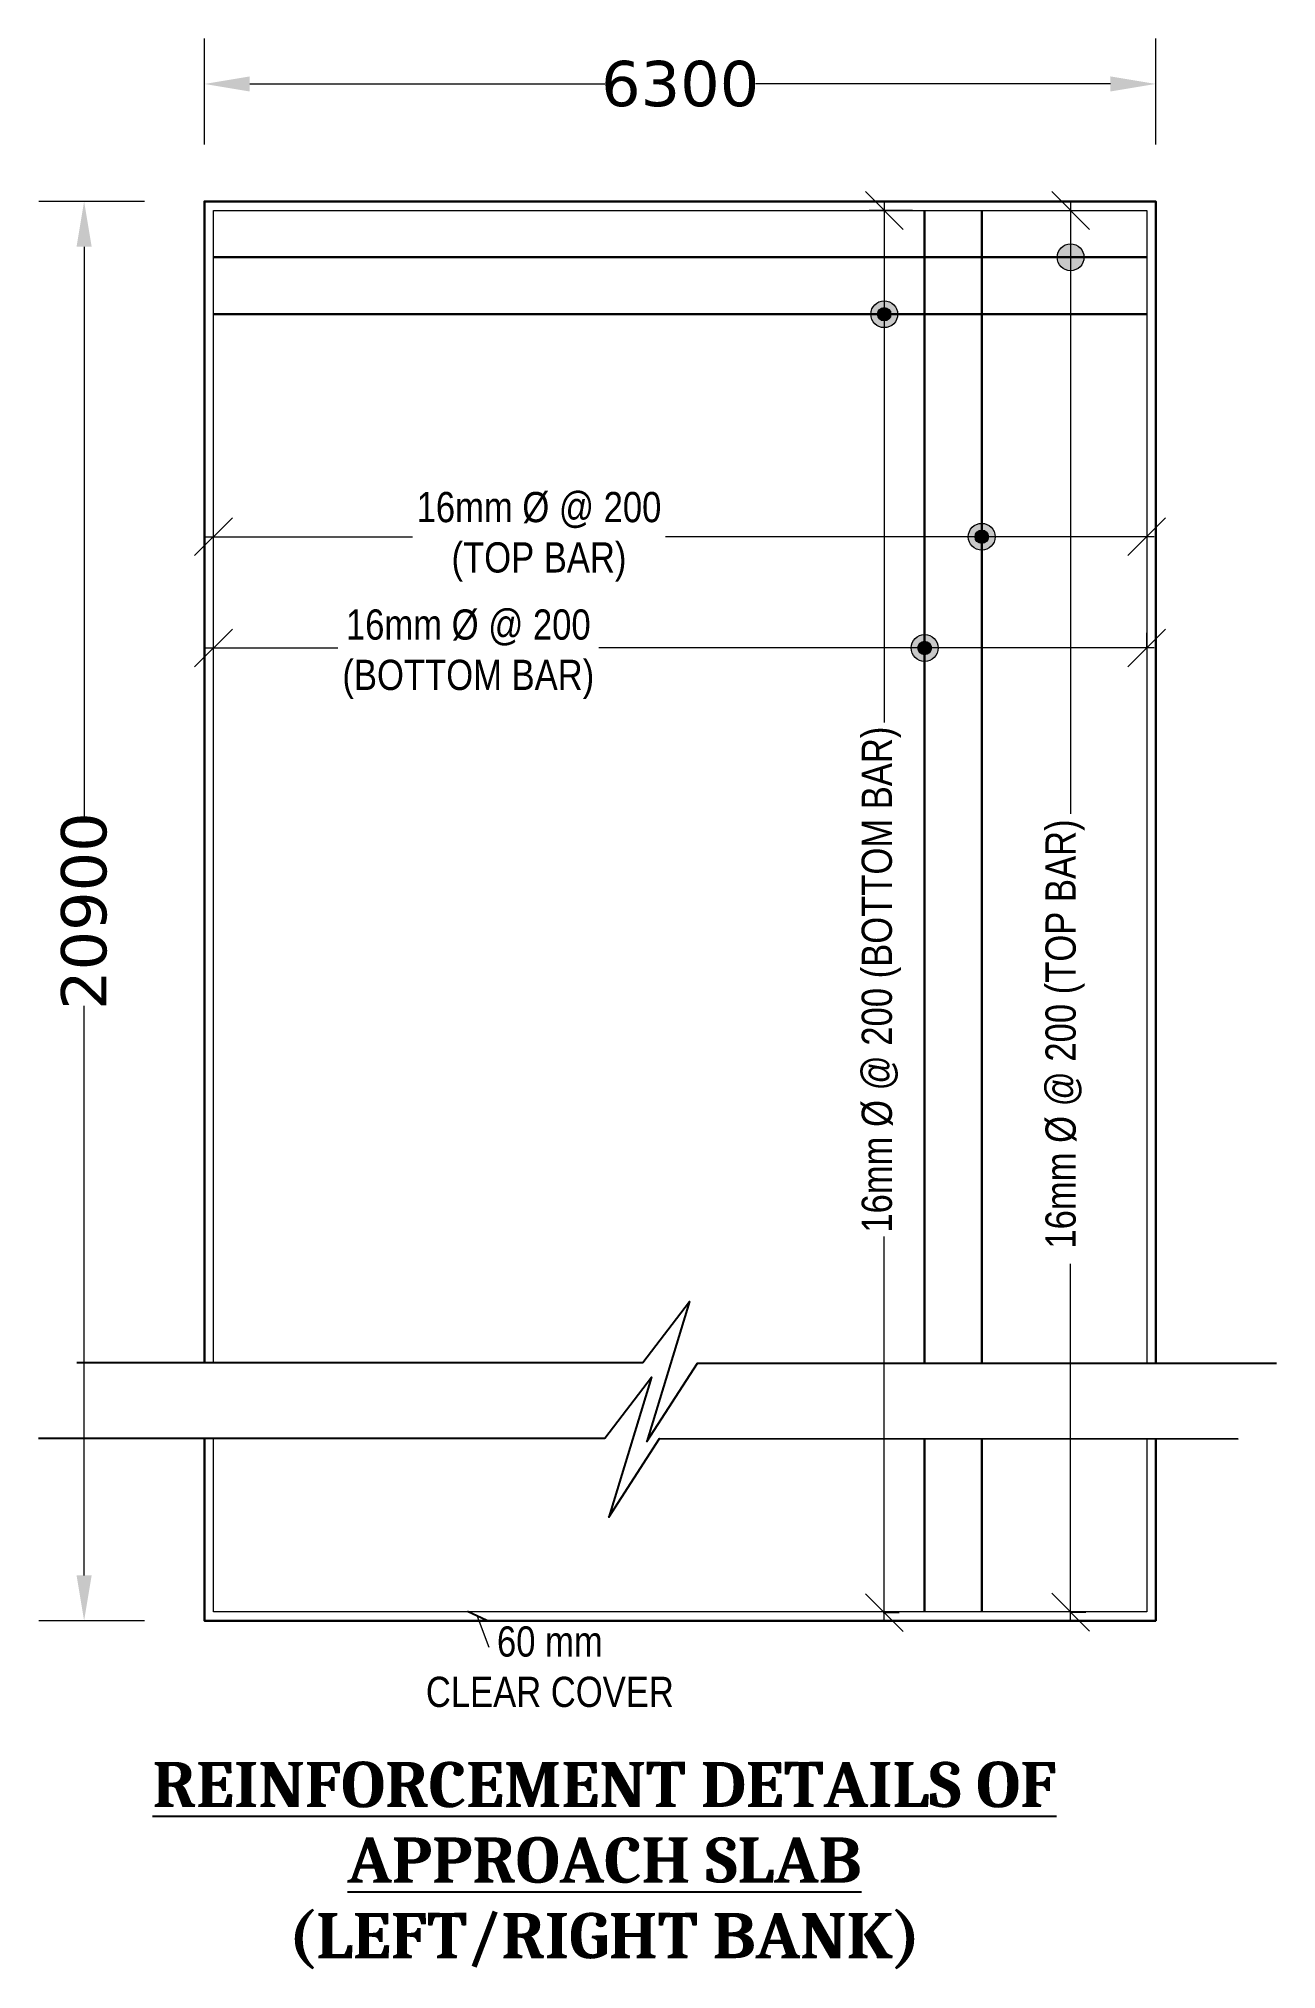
# Model space of a CAD drawing. Header units: millimetres. Extents: x 1231188 to 3899118, y -5478610 to -489530.
# Drawn here: x 2621301 to 2629497, y -3126065 to -3113278 of the extents above; entities that cross this region are included whole.
import ezdxf

# ---------------------------------------------------------------- set-up
doc = ezdxf.new("R2010")
doc.units = ezdxf.units.MM
doc.header["$LTSCALE"] = 25
doc.header["$MEASUREMENT"] = 0
doc.header["$PDMODE"] = 3
doc.linetypes.add('CENTER2', pattern=[1.125, 0.75, -0.125, 0.125, -0.125])
doc.layers.get('0').update_dxf_attribs({"lineweight": 13})
doc.layers.get('Defpoints').update_dxf_attribs({"color": 230, "lineweight": 9})
for name, color, linetype, lineweight in [('Boundary', 241, 'Continuous', 80), ('DIM', 8, 'Continuous', 13), ('Dim-02', 251, 'Continuous', 9), ('DIMEN', 8, 'Continuous', 9), ('grid', 114, 'CENTER2', 20), ('line', 191, 'Continuous', 18), ('Rein', 1, 'Continuous', 30), ('text', 7, 'Continuous', 18)]:
    doc.layers.add(name, color=color, linetype=linetype, lineweight=lineweight)
doc.styles.add('AR', font='arial.ttf')
doc.styles.get("Standard").update_dxf_attribs({"font": 'swissl.ttf'})
doc.styles.add('swis lt cn bt', font='verdana.ttf')
doc.dimstyles.new('50', dxfattribs={"dimscale": 50, "dimtxt": 1.8, "dimasz": 2, "dimexe": 2, "dimexo": 0, "dimgap": 0.9, "dimtad": 1, "dimdec": 0, "dimzin": 0, "dimdsep": 46, "dimtxsty": 'AR', "dimblk": 'OBLIQUE', "dimcen": 0.09, "dimdle": 1, "dimclrd": 256, "dimclre": 256, "dimclrt": 7, "dimadec": 0, "dimazin": 0, "dimtfac": 1, "dimtdec": 0, "dimtofl": 0, "dimtmove": 2, "dimatfit": 3, "dimldrblk": 'OBLIQUE', "dimfxl": 0, "dimtolj": 1, "dimtzin": 0, "dimlwd": 9, "dimlwe": 9, "dimarcsym": 1})
doc.dimstyles.new('meter', dxfattribs={"dimtxt": 150, "dimasz": 5, "dimexe": 3, "dimexo": 4, "dimgap": 1, "dimtad": 1, "dimdec": 0, "dimzin": 0, "dimdsep": 46, "dimtxsty": 'swis lt cn bt', "dimblk": 'OBLIQUE', "dimcen": 3, "dimdle": 3, "dimclrd": 8, "dimclre": 8, "dimclrt": 7, "dimadec": 0, "dimazin": 0, "dimtfac": 1, "dimtdec": 0, "dimtofl": 0, "dimtmove": 1, "dimatfit": 2, "dimldrblk": 'OBLIQUE', "dimfxl": 1, "dimtolj": 1, "dimtzin": 0, "dimlwd": 9, "dimlwe": 9, "dimarcsym": 0})

msp = doc.modelspace()

# ---------------------------------------------------------------- texts
at = {"layer": 'text', "lineweight": -2, "attachment_point": 2}
for s, insert, char_height, width in [('\\pt0;{\\fArial Narrow|b0|i0|c0|p34;60 mm \\PCLEAR COVER}', (2624685.94982, -3123793.45517), 200, 1679.838612), ('{\\fCambria|b1|i0|c0|p18;\\LREINFORCEMENT DETAILS OF APPROACH SLAB \\P\\l(LEFT/RIGHT BANK)}', (2625047.82569, -3124690.58329), 300, 7123.9146422)]:
    msp.add_mtext(s, dxfattribs=dict(at, insert=insert, char_height=char_height, width=width))

# ---------------------------------------------------------------- blocks, each defined once
blk = doc.blocks.new('*D270')
at = {"layer": 'Defpoints', "color": 0, "lineweight": -2, "ltscale": 100, "transparency": 16777216}
for p in [(2628698, -3113578), (2622399, -3113992), (2628698, -3113992)]:
    blk.add_point(p, dxfattribs=at)
at = {"layer": 'DIMEN', "color": 5, "lineweight": 9, "ltscale": 100, "transparency": 16777216}
for p, q in [((2622399, -3113978), (2622399, -3113278)), ((2628698, -3113978), (2628698, -3113278))]:
    blk.add_line(p, q, dxfattribs=at)
at = {"layer": 'DIMEN', "color": 8, "lineweight": 9, "ltscale": 100, "transparency": 16777216}
for p, q in [((2622699, -3113578), (2625050, -3113578)), ((2628398, -3113578), (2626047, -3113578))]:
    blk.add_line(p, q, dxfattribs=at)
at = {"layer": 'DIMEN', "color": 8, "lineweight": -2, "ltscale": 100, "transparency": 16777216}
for points in [[(2622699, -3113528), (2622699, -3113628), (2622399, -3113578)], [(2628398, -3113528), (2628398, -3113628), (2628698, -3113578)]]:
    blk.add_solid(points, dxfattribs=at)
at = {"layer": 'DIMEN', "color": 7, "ltscale": 100, "transparency": 16777216, "insert": (2625549, -3113578), "char_height": 300, "attachment_point": 5, "style": 'swis lt cn bt'}
blk.add_mtext('\\A1;6300', dxfattribs=at)
blk = doc.blocks.new('_Oblique')
at = {"color": 0, "linetype": 'ByBlock', "lineweight": -2}
blk.add_line((-0.5, -0.5), (0.5, 0.5), dxfattribs=at)
blk = doc.blocks.new('*D271')
at = {"layer": 'Defpoints', "color": 0, "lineweight": -2, "ltscale": 100, "transparency": 16777216}
for p in [(2622399, -3114356), (2621602, -3123756), (2622399, -3123756)]:
    blk.add_point(p, dxfattribs=at)
at = {"layer": 'DIMEN', "color": 5, "lineweight": 9, "ltscale": 100, "transparency": 16777216}
for p, q in [((2622002, -3114356), (2621302, -3114356)), ((2622002, -3123756), (2621302, -3123756))]:
    blk.add_line(p, q, dxfattribs=at)
at = {"layer": 'DIMEN', "color": 8, "lineweight": 9, "ltscale": 100, "transparency": 16777216}
for p, q in [((2621602, -3114656), (2621602, -3118429)), ((2621602, -3123456), (2621602, -3119683))]:
    blk.add_line(p, q, dxfattribs=at)
at = {"layer": 'DIMEN', "color": 8, "lineweight": -2, "ltscale": 100, "transparency": 16777216}
for points in [[(2621552, -3114656), (2621652, -3114656), (2621602, -3114356)], [(2621552, -3123456), (2621652, -3123456), (2621602, -3123756)]]:
    blk.add_solid(points, dxfattribs=at)
at = {"layer": 'DIMEN', "color": 7, "ltscale": 100, "transparency": 16777216, "insert": (2621602, -3119056), "char_height": 300, "attachment_point": 5, "rotation": 90, "style": 'swis lt cn bt'}
blk.add_mtext('\\A1;20900', dxfattribs=at)
blk = doc.blocks.new('*D272')
at = {"layer": 'Defpoints', "color": 0, "lineweight": -2, "ltscale": 0.9, "transparency": 16777216}
for p in [(2627087, -3114416), (2626892, -3123702), (2626900, -3123702)]:
    blk.add_point(p, dxfattribs=at)
at = {"layer": 'DIM', "lineweight": 9, "ltscale": 0.9, "transparency": 16777216}
for p, q in [((2627087, -3114416), (2626800, -3114416)), ((2626900, -3114366), (2626900, -3117808)), ((2626900, -3123752), (2626900, -3121212)), ((2626892, -3123702), (2627000, -3123702))]:
    blk.add_line(p, q, dxfattribs=at)
at = {"layer": 'DIM', "lineweight": 9, "ltscale": 0.9, "transparency": 16777216, "xscale": 250, "yscale": 250, "zscale": 250}
for p, rotation in [((2626900, -3114416), 90), ((2626900, -3123702), 270)]:
    blk.add_blockref('_Oblique', p, dxfattribs=dict(at, rotation=rotation))
at = {"layer": 'DIM', "color": 7, "ltscale": 0.9, "transparency": 16777216, "insert": (2626881, -3119510), "char_height": 90, "attachment_point": 5, "rotation": 90, "style": 'AR'}
blk.add_mtext('\\A1;{\\fArial Narrow|b0|i0|c0|p34;\\H2.22222x;16mm %%C @ 200 (BOTTOM BAR)}', dxfattribs=at)
blk = doc.blocks.new('*D273')
at = {"layer": 'Defpoints', "color": 0, "lineweight": -2, "ltscale": 0.9, "transparency": 16777216}
for p in [(2628016, -3114416), (2628132, -3123699), (2628134, -3123699)]:
    blk.add_point(p, dxfattribs=at)
at = {"layer": 'DIM', "lineweight": 9, "ltscale": 0.9, "transparency": 16777216}
for p, q in [((2628016, -3114416), (2628234, -3114416)), ((2628134, -3114366), (2628134, -3118411)), ((2628134, -3123749), (2628134, -3121393)), ((2628132, -3123699), (2628234, -3123699))]:
    blk.add_line(p, q, dxfattribs=at)
at = {"layer": 'DIM', "lineweight": 9, "ltscale": 0.9, "transparency": 16777216, "xscale": 250, "yscale": 250, "zscale": 250}
for p, rotation in [((2628134, -3114416), 90), ((2628134, -3123699), 270)]:
    blk.add_blockref('_Oblique', p, dxfattribs=dict(at, rotation=rotation))
at = {"layer": 'DIM', "color": 7, "ltscale": 0.9, "transparency": 16777216, "insert": (2628098, -3119902), "char_height": 90, "attachment_point": 5, "rotation": 90, "style": 'AR'}
blk.add_mtext('\\A1;{\\fArial Narrow|b0|i0|c0|p34;\\H2.22222x; 16mm %%C @ 200 (TOP BAR)}', dxfattribs=at)
blk = doc.blocks.new('*D274')
at = {"layer": 'Defpoints', "color": 0, "lineweight": -2, "ltscale": 0.9, "transparency": 16777216}
for p in [(2628638, -3116430), (2622459, -3116577), (2628638, -3116577)]:
    blk.add_point(p, dxfattribs=at)
at = {"layer": 'DIM', "lineweight": 9, "ltscale": 0.9, "transparency": 16777216}
for p, q in [((2622459, -3116577), (2622459, -3116477)), ((2628638, -3116430), (2628638, -3116677)), ((2622409, -3116577), (2623777, -3116577)), ((2628688, -3116577), (2625451, -3116577))]:
    blk.add_line(p, q, dxfattribs=at)
at = {"layer": 'DIM', "lineweight": 9, "ltscale": 0.9, "transparency": 16777216, "xscale": 250, "yscale": 250, "zscale": 250, "rotation": 180}
blk.add_blockref('_Oblique', (2622459, -3116577), dxfattribs=at)
at = {"layer": 'DIM', "lineweight": 9, "ltscale": 0.9, "transparency": 16777216, "xscale": 250, "yscale": 250, "zscale": 250}
blk.add_blockref('_Oblique', (2628638, -3116577), dxfattribs=at)
at = {"layer": 'DIM', "color": 7, "ltscale": 0.9, "transparency": 16777216, "insert": (2624614, -3116577), "char_height": 90, "width": 1986.33, "attachment_point": 5, "style": 'AR'}
blk.add_mtext('\\A1;{\\fArial Narrow|b0|i0|c0|p34;\\H2.22222x;16mm %%C @ 200 (TOP BAR)}', dxfattribs=at)
blk = doc.blocks.new('*D275')
at = {"layer": 'Defpoints', "color": 0, "lineweight": -2, "ltscale": 0.9, "transparency": 16777216}
for p in [(2622459, -3117313), (2628638, -3117313), (2628638, -3117313)]:
    blk.add_point(p, dxfattribs=at)
at = {"layer": 'DIM', "lineweight": 9, "ltscale": 0.9, "transparency": 16777216}
for p, q in [((2622459, -3117313), (2622459, -3117213)), ((2628638, -3117313), (2628638, -3117213)), ((2622409, -3117313), (2623281, -3117313)), ((2628688, -3117313), (2625011, -3117313))]:
    blk.add_line(p, q, dxfattribs=at)
at = {"layer": 'DIM', "lineweight": 9, "ltscale": 0.9, "transparency": 16777216, "xscale": 250, "yscale": 250, "zscale": 250, "rotation": 180}
blk.add_blockref('_Oblique', (2622459, -3117313), dxfattribs=at)
at = {"layer": 'DIM', "lineweight": 9, "ltscale": 0.9, "transparency": 16777216, "xscale": 250, "yscale": 250, "zscale": 250}
blk.add_blockref('_Oblique', (2628638, -3117313), dxfattribs=at)
at = {"layer": 'DIM', "color": 7, "ltscale": 0.9, "transparency": 16777216, "insert": (2624146, -3117355), "char_height": 90, "width": 2448.47, "attachment_point": 5, "style": 'AR'}
blk.add_mtext('\\A1;{\\fArial Narrow|b0|i0|c0|p34;\\H2.22222x;16mm %%C @ 200 (BOTTOM BAR)}', dxfattribs=at)

# ---------------------------------------------------------------- dimensions: what is measured, and where the dimension line sits
at = {"layer": 'DIM', "ltscale": 0.9}
for base, p1, p2, text, picture, middle in [((2626899.9553, -3123702.22572), (2627086.97101, -3114415.86901), (2626892.13411, -3123702.22572), '{\\fArial Narrow|b0|i0|c0|p34;\\H2.22222x;16mm %%C @ 200 (BOTTOM BAR)}', '*D272', (2626881.29046, -3119510.16255)), ((2628133.71844, -3123698.71047), (2628015.65146, -3114415.86901), (2628132.15381, -3123698.71047), '{\\fArial Narrow|b0|i0|c0|p34;\\H2.22222x; 16mm %%C @ 200 (TOP BAR)}', '*D273', (2628097.67452, -3119902.19413))]:
    dim = msp.add_linear_dim(base=base, p1=p1, p2=p2, angle=90, text=text, dimstyle='50', override={"dimasz": 5}, dxfattribs=at)
    dim.commit()
    dim.dimension.update_dxf_attribs({"geometry": picture, "text_midpoint": middle, "dimtype": 160})
for base, p1, p2, text, picture, middle in [((2628638.30889, -3116577.17105), (2622458.76461, -3116577.17105), (2628638.30889, -3116429.93683), '{\\fArial Narrow|b0|i0|c0|p34;\\H2.22222x;16mm %%C @ 200 (TOP BAR)}', '*D274', (2624613.98195, -3116577.17105)), ((2628638.30889, -3117313.29458), (2622458.76461, -3117313.29458), (2628638.30889, -3117313.29458), '{\\fArial Narrow|b0|i0|c0|p34;\\H2.22222x;16mm %%C @ 200 (BOTTOM BAR)}', '*D275', (2624145.75557, -3117355.10011))]:
    dim = msp.add_linear_dim(base=base, p1=p1, p2=p2, text=text, dimstyle='50', override={"dimasz": 5}, dxfattribs=at)
    dim.commit()
    dim.dimension.update_dxf_attribs({"geometry": picture, "text_midpoint": middle, "dimtype": 160})
at = {"layer": 'DIMEN', "ltscale": 100}
dim = msp.add_linear_dim(base=(2628698.30889, -3113577.70341), p1=(2622398.76461, -3113991.78621), p2=(2628698.30889, -3113991.78621), dimstyle='meter', override={"dimtxt": 300, "dimasz": 300, "dimexe": 300, "dimtad": 0, "dimpost": '', "dimsah": 1, "dimdle": 20, "dimclre": 5, "dimfxl": 400, "dimfxlon": 1}, dxfattribs=at)
dim.commit()
dim.dimension.update_dxf_attribs({"geometry": '*D270', "text_midpoint": (2625548.53675, -3113577.70341)})
dim = msp.add_linear_dim(base=(2621601.81134, -3123755.86901), p1=(2622398.76461, -3114355.86901), p2=(2622398.76461, -3123755.86901), angle=90, text='20900', dimstyle='meter', override={"dimtxt": 300, "dimasz": 300, "dimexe": 300, "dimtad": 0, "dimpost": '', "dimsah": 1, "dimdle": 20, "dimclre": 5, "dimfxl": 400, "dimfxlon": 1}, dxfattribs=at)
dim.commit()
dim.dimension.update_dxf_attribs({"geometry": '*D271', "text_midpoint": (2621601.81134, -3119055.86901)})

# ---------------------------------------------------------------- hatches: boundary and pattern name
at = {"layer": 'Dim-02', "ltscale": 100}
h = msp.add_hatch(color=256, dxfattribs=at)
h.paths.add_polyline_path([(2628133.71844, -3114636.68859), (2628133.71844, -3114814.74792, 0.4142135624), (2628222.7481, -3114725.71825, 0.4142135624)])
h.paths.add_polyline_path([(2628133.71844, -3114636.68859, 0.4142135624), (2628044.68877, -3114725.71825, 0.4142135624), (2628133.71844, -3114814.74792)])
h = msp.add_hatch(color=256, dxfattribs=at)
h.paths.add_polyline_path([(2626899.9553, -3115013.84364), (2626899.9553, -3115191.90298, 0.4142135624), (2626988.98497, -3115102.87331, 0.4142135624)])
h.paths.add_polyline_path([(2626899.9553, -3115013.84364, 0.4142135624), (2626810.92563, -3115102.87331, 0.4142135624), (2626899.9553, -3115191.90298)])
h = msp.add_hatch(color=256, dxfattribs=at)
h.paths.add_polyline_path([(2626899.9553, -3115058.35848), (2626899.9553, -3115147.38814, 0.4142135624), (2626944.47013, -3115102.87331, 0.4142135624)])
h.paths.add_polyline_path([(2626899.9553, -3115058.35848, 0.4142135624), (2626855.44047, -3115102.87331, 0.4142135624), (2626899.9553, -3115147.38814)])
h = msp.add_hatch(color=256, dxfattribs=at)
h.paths.add_polyline_path([(2627545.81924, -3116488.14138), (2627545.81924, -3116666.20071, 0.4142135624), (2627634.84891, -3116577.17105, 0.4142135624)])
h.paths.add_polyline_path([(2627545.81924, -3116488.14138, 0.4142135624), (2627456.78957, -3116577.17105, 0.4142135624), (2627545.81924, -3116666.20071)])
h = msp.add_hatch(color=256, dxfattribs=at)
h.paths.add_polyline_path([(2627545.81924, -3116532.65621), (2627545.81924, -3116621.68588, 0.4142135624), (2627590.33407, -3116577.17105, 0.4142135624)])
h.paths.add_polyline_path([(2627545.81924, -3116532.65621, 0.4142135624), (2627501.30441, -3116577.17105, 0.4142135624), (2627545.81924, -3116621.68588)])
h = msp.add_hatch(color=256, dxfattribs=at)
h.paths.add_polyline_path([(2627545.81924, -3116532.65621), (2627545.81924, -3116621.68588, 0.4142135624), (2627590.33407, -3116577.17105, 0.4142135624)])
h.paths.add_polyline_path([(2627545.81924, -3116532.65621, 0.4142135624), (2627501.30441, -3116577.17105, 0.4142135624), (2627545.81924, -3116621.68588)])
h = msp.add_hatch(color=256, dxfattribs=at)
h.paths.add_polyline_path([(2627167.66476, -3117224.26492), (2627167.66476, -3117402.32425, 0.4142135624), (2627256.69442, -3117313.29458, 0.4142135624)])
h.paths.add_polyline_path([(2627167.66476, -3117224.26492, 0.4142135624), (2627078.63509, -3117313.29458, 0.4142135624), (2627167.66476, -3117402.32425)])
h = msp.add_hatch(color=256, dxfattribs=at)
h.paths.add_polyline_path([(2627167.66476, -3117268.77975), (2627167.66476, -3117357.80942, 0.4142135624), (2627212.17959, -3117313.29458, 0.4142135624)])
h.paths.add_polyline_path([(2627167.66476, -3117268.77975, 0.4142135624), (2627123.14992, -3117313.29458, 0.4142135624), (2627167.66476, -3117357.80942)])

# ---------------------------------------------------------------- linework, layer by layer
at = {"layer": 'Boundary', "lineweight": 9, "ltscale": 0.9}
for points in [[(2622458.76461, -3122046.5), (2622458.76461, -3114415.86901), (2628638.30889, -3114415.86901), (2628638.30889, -3122050.16401)], [(2628638.30889, -3122550.76283), (2628638.30889, -3123695.86901), (2622458.76461, -3123695.86901), (2622458.76461, -3122547)]]:
    msp.add_lwpolyline(points, dxfattribs=at)
at = {"layer": 'Dim-02', "ltscale": 100}
for centre, radius in [((2628133.71844, -3114725.71825), 89.02967), ((2626899.9553, -3115102.87331), 89.02967), ((2626899.9553, -3115102.87331), 44.51483), ((2627545.81924, -3116577.17105), 89.02967), ((2627545.81924, -3116577.17105), 44.51483), ((2627545.81924, -3116577.17105), 44.51483), ((2627167.66476, -3117313.29458), 89.02967), ((2627167.66476, -3117313.29458), 44.51483)]:
    msp.add_circle(centre, radius, dxfattribs=at)
at = {"layer": 'grid', "color": 8, "linetype": 'ByBlock', "lineweight": -2, "ltscale": 100}
for points in [[(2621553.27222, -3122046.5), (2625302.27222, -3122046.5), (2625610.77222, -3121642), (2625328.27222, -3122569.5), (2625664.27222, -3122049), (2629496.77222, -3122050.5)], [(2621300.77222, -3122547), (2625049.77222, -3122547), (2625358.27222, -3122142.5), (2625075.77222, -3123070), (2625411.77222, -3122549.5), (2629244.27222, -3122551)]]:
    msp.add_lwpolyline(points, dxfattribs=at)
at = {"layer": 'line', "lineweight": 30, "ltscale": 100}
for points in [[(2622398.76461, -3122046.5), (2622398.76461, -3114355.86901), (2628698.30889, -3114355.86901), (2628698.30889, -3122050.18749)], [(2628698.30889, -3122550.78632), (2628698.30889, -3123755.86901), (2622398.76461, -3123755.86901), (2622398.76461, -3122547)]]:
    msp.add_lwpolyline(points, dxfattribs=at)
at = {"layer": 'Rein'}
for points in [[(2627167.66476, -3122049.58841), (2627167.66476, -3114415.86901)], [(2627545.81924, -3122049.73642), (2627545.81924, -3114415.86901)], [(2628638.30889, -3114725.71825), (2622458.76461, -3114725.71825)], [(2628638.30889, -3115102.87331), (2622458.76461, -3115102.87331)], [(2627167.66476, -3123695.86901), (2627167.66476, -3122550.18724)], [(2627545.81924, -3123695.86901), (2627545.81924, -3122550.33524)]]:
    msp.add_lwpolyline(points, dxfattribs=at)

msp.set_redraw_order([(e.dxf.handle, doc.entitydb.next_handle()) for e in msp.query("TEXT MTEXT ATTDEF DIMENSION ARC_DIMENSION")])  # texts and dimensions are drawn at this point

# ---------------------------------------------------------------- leaders
at = {"layer": 'DIM', "ltscale": 0.9}
msp.add_leader([(2624204.52644, -3123725.18638), (2624281.07078, -3123930.19831)], dimstyle='50', dxfattribs=at)

doc.saveas('drawing.dxf')
